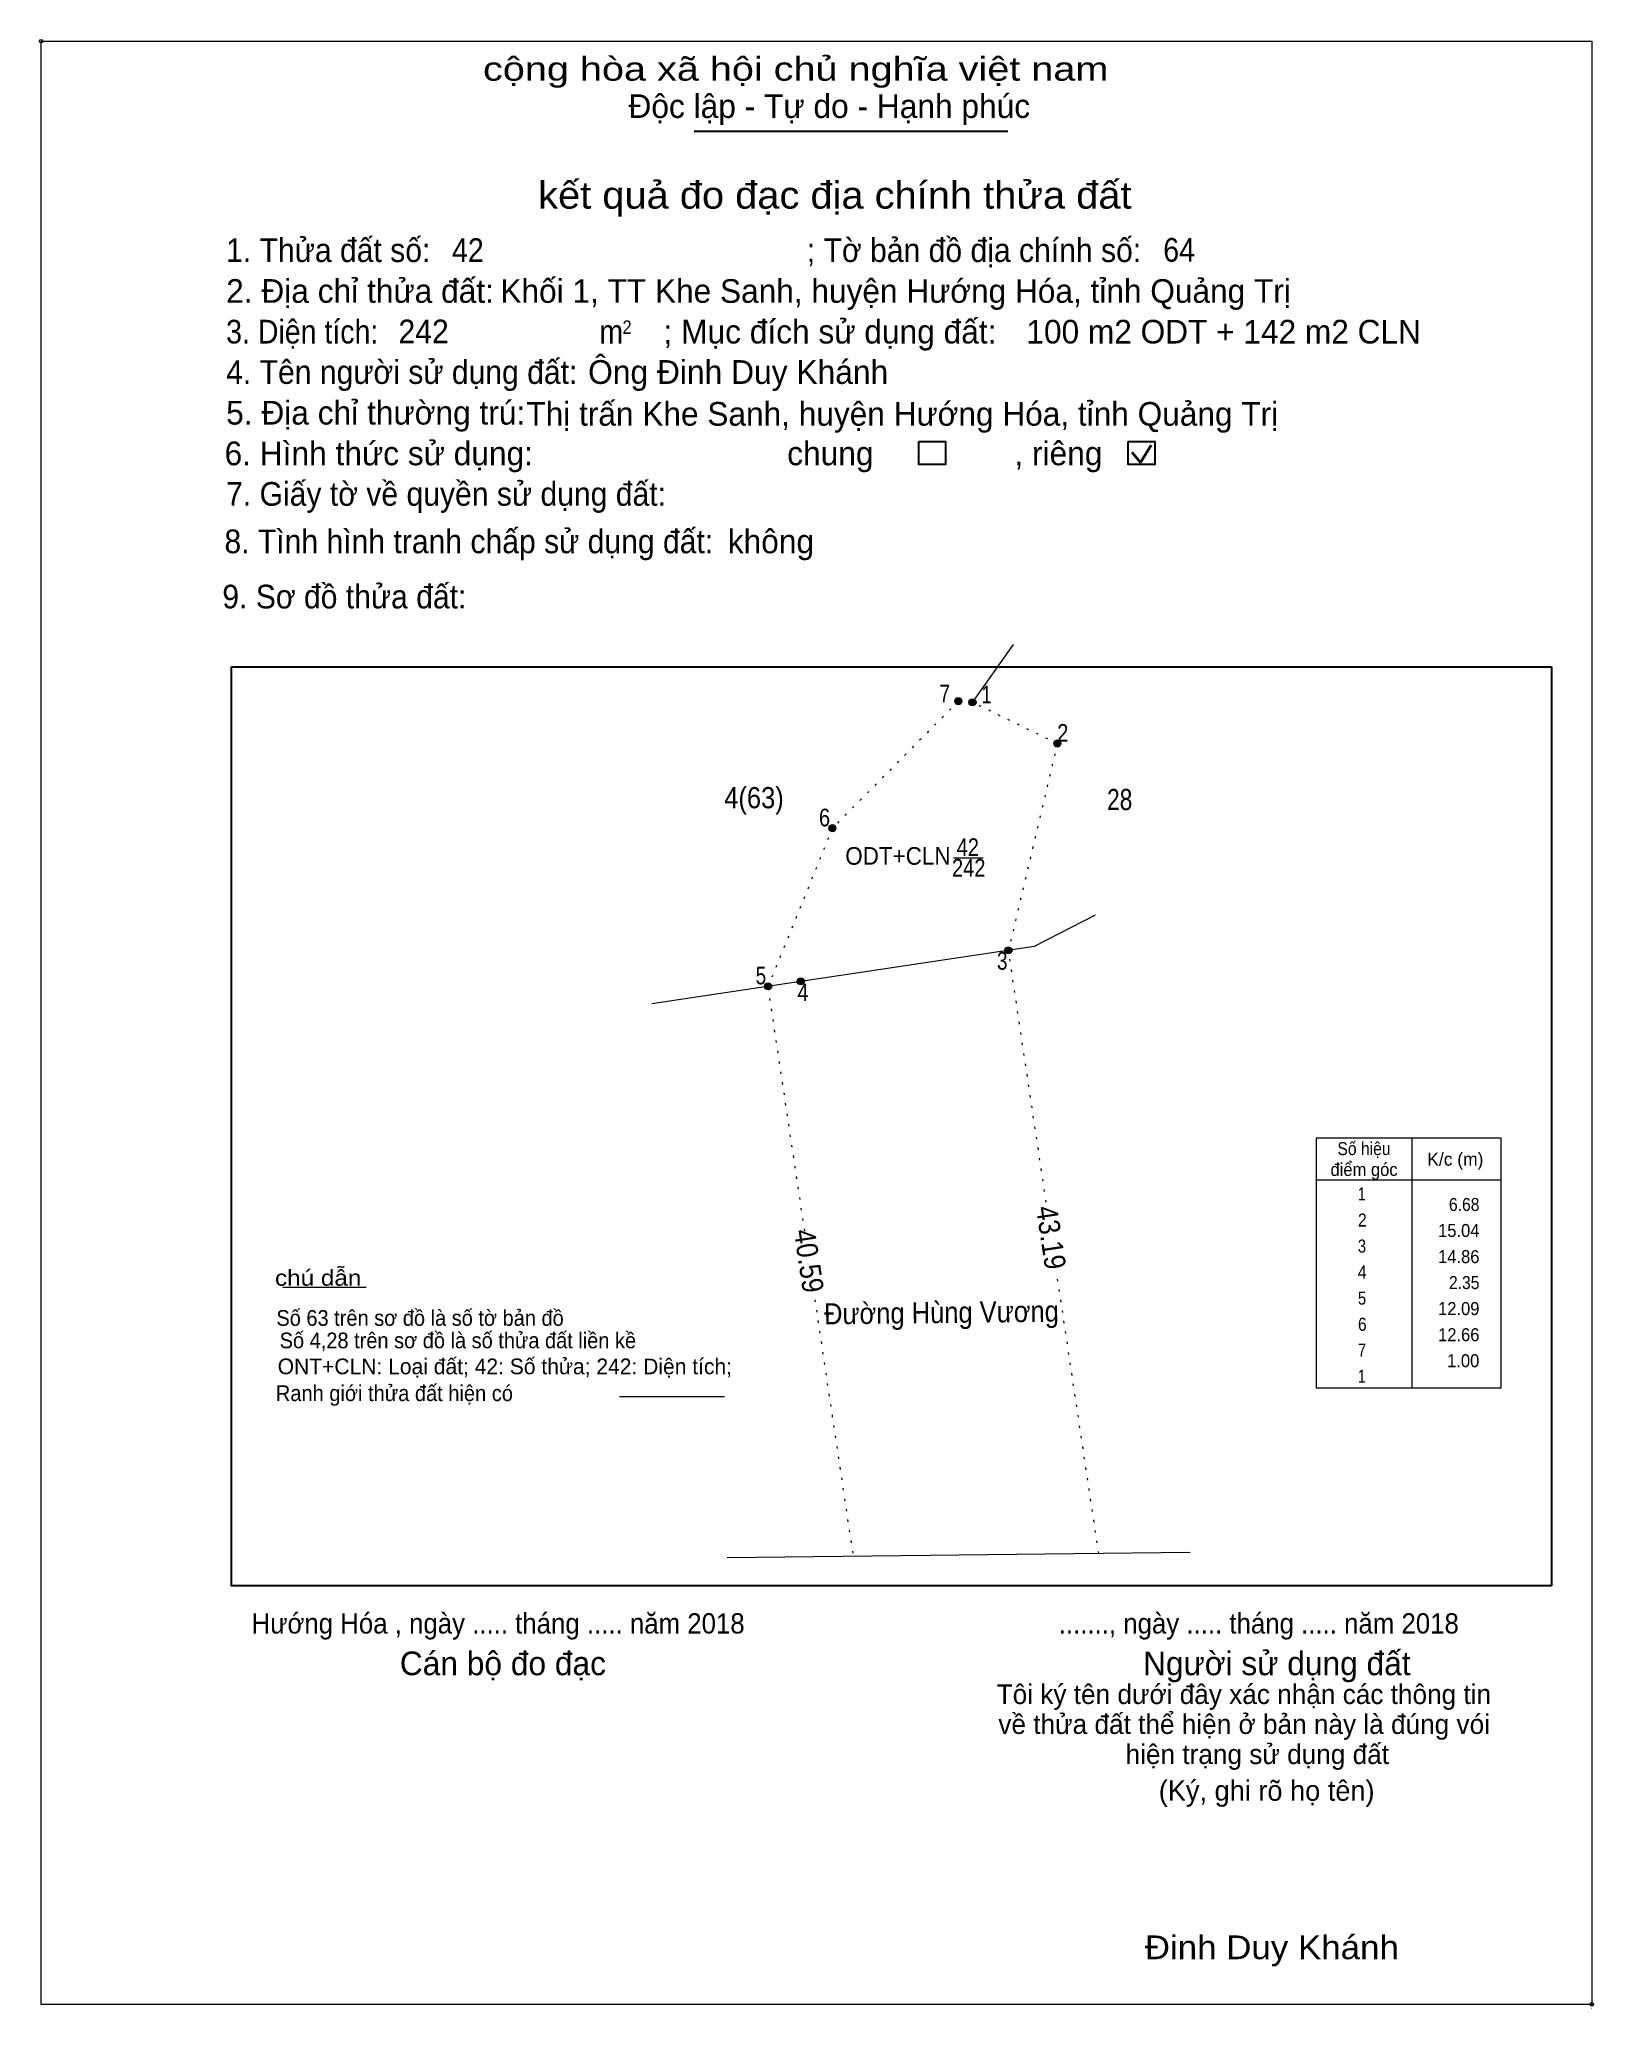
# Model space of a CAD drawing. Header units: metres. Extents: x 550505 to 551085, y 1840139 to 1840284.
# Drawn here: x 550504.6 to 550614.7, y 1840144.1 to 1840283.6 of the extents above; entities that cross this region are included whole.
import ezdxf
from ezdxf.enums import TextEntityAlignment as Align

# ---------------------------------------------------------------- set-up
doc = ezdxf.new("R2010")
doc.units = ezdxf.units.M
doc.header["$LTSCALE"] = 0.5
doc.header["$PDMODE"] = 32
doc.header["$PDSIZE"] = 0.25
doc.linetypes.add('DOTTED', pattern=[1.5, 0.3, -1.2])
for name, color, linetype, lineweight in [('10', 7, 'DOTTED', 13), ('17', 7, 'Continuous', 13), ('2', 7, 'Continuous', 13), ('22', 7, 'Continuous', 13), ('6', 7, 'Continuous', 13)]:
    doc.layers.add(name, color=color, linetype=linetype, lineweight=lineweight)

msp = doc.modelspace()

# ---------------------------------------------------------------- texts
at = {"layer": '2'}
for s, height, width, p in [('cộng hòa xã hội chủ nghĩa việt nam', 1.678, 1.25, (550536.06, 1840280.64)), ('1. Thửa đất số:', 1.678, 0.95, (550517.87, 1840267.8)), ('; Tờ bản đồ địa chính số:', 1.678, 0.95, (550558.99, 1840267.8)), ('42', 1.682, 0.9, (550533.86, 1840267.8)), ('64', 1.682, 0.9, (550584.23, 1840267.82)), ('3. Diện tích:', 1.678, 0.9, (550517.87, 1840262.03)), ('242', 1.682, 0.95, (550530.07, 1840262.04)), ('m', 1.678, 0.9, (550544.3, 1840262.03)), ('2', 0.9585, 0.9, (550545.94, 1840262.71)), ('4. Tên người sử dụng đất:', 1.678, 0.95, (550517.87, 1840259.17)), ('7. Giấy tờ về quyền sử dụng đất:', 1.678, 0.95, (550517.87, 1840250.54)), ('8. Tình hình tranh chấp sử dụng đất: ', 1.678, 0.95, (550517.75, 1840247.18)), ('9. Sơ đồ thửa đất:', 1.678, 0.95, (550517.6, 1840243.27)), ('Hướng Hóa , ngày ..... tháng ..... năm 2018', 1.438, 0.95, (550519.67, 1840170.68)), ('......., ngày ..... tháng ..... năm 2018', 1.438, 0.95, (550576.83, 1840170.68)), ('Đinh Duy Khánh', 1.68, 1.1, (550582.92, 1840147.62))]:
    msp.add_text(s, height=height, dxfattribs=dict(at, width=width)).set_placement(p)
for s, height, p in [('Độc lập - Tự do - Hạnh phúc', 1.678, (550546.36, 1840278)), ('2. Địa chỉ thửa đất:', 1.678, (550517.87, 1840264.91)), ('Khối 1, TT Khe Sanh, huyện Hướng Hóa, tỉnh Quảng Trị', 1.674, (550537.29, 1840264.91)), ('; Mục đích sử dụng đất:', 1.678, (550548.84, 1840262.03)), ('100 m2 ODT + 142 m2 CLN', 1.674, (550574.54, 1840262.03)), ('Ông Đinh Duy Khánh', 1.682, (550543.5, 1840259.17)), ('5. Địa chỉ thường trú:', 1.678, (550517.87, 1840256.29)), ('Thị trấn Khe Sanh, huyện Hướng Hóa, tỉnh Quảng Trị', 1.674, (550539.13, 1840256.21)), ('6. Hình thức sử dụng:', 1.678, (550517.76, 1840253.41)), ('chung                , riêng', 1.678, (550557.6, 1840253.41)), ('không', 1.678, (550553.39, 1840247.18)), ('Cán bộ đo đạc', 1.678, (550530.17, 1840167.73)), ('Người sử dụng đất', 1.678, (550582.8, 1840167.73)), ('(Ký, ghi rõ họ tên)', 1.438, (550583.91, 1840158.84))]:
    msp.add_text(s, height=height, dxfattribs=at).set_placement(p)
for s, height, width, p in [('kết quả đo đạc địa chính thửa đất', 1.917, 1.1, (550560.975, 1840271.58)), ('4(63)', 1.5, 0.9, (550555.25, 1840229.12)), ('28', 1.5, 0.8, (550581.145, 1840228.99)), ('ODT+CLN', 1.25, 0.95, (550565.44, 1840225.12)), ('42', 1.25, 0.85, (550570.39, 1840225.74)), ('242', 1.25, 0.85, (550570.455, 1840224.28)), ('Số hiệu', 0.9218, 0.9, (550598.445, 1840204.56)), ('điểm góc', 0.9218, 0.95, (550598.45, 1840203.08)), (' 1', 0.9218, 0.8, (550598.155, 1840201.35)), (' 2', 0.9218, 0.9, (550598.17, 1840199.5)), (' 3', 0.9218, 0.85, (550598.155, 1840197.66)), (' 4', 0.9218, 0.9, (550598.16, 1840195.82)), (' 5', 0.9218, 0.85, (550598.16, 1840193.97)), (' 6', 0.9218, 0.9, (550598.17, 1840192.12)), (' 7', 0.9218, 0.85, (550598.16, 1840190.29)), (' 1', 0.9218, 0.8, (550598.155, 1840188.44))]:
    msp.add_text(s, height=height, dxfattribs=dict(at, width=width)).set_placement(p, align=Align.CENTER)
for s, height, width, p in [(' 7', 1.25, 0.8, (550569.13, 1840236.61)), (' 1', 1.25, 0.75, (550572.07, 1840236.55)), (' 2', 1.25, 0.85, (550577.51, 1840233.83)), (' 6', 1.25, 0.85, (550560.64, 1840227.84)), (' 3', 1.25, 0.8, (550573.2, 1840217.69)), (' 5', 1.25, 0.8, (550556.11, 1840216.65)), (' 4', 1.25, 0.85, (550559.11, 1840215.46)), ('6.68', 0.9218, 0.9, (550606.62, 1840200.6)), ('15.04', 0.9218, 0.95, (550606.62, 1840198.76)), ('14.86', 0.9218, 0.95, (550606.62, 1840196.91)), ('2.35', 0.9218, 0.9, (550606.62, 1840195.07)), ('12.09', 0.9218, 0.95, (550606.62, 1840193.23)), ('12.66', 0.9218, 0.95, (550606.62, 1840191.38)), ('1.00', 0.9218, 0.95, (550606.61, 1840189.54))]:
    msp.add_text(s, height=height, dxfattribs=dict(at, width=width)).set_placement(p, align=Align.RIGHT)
for s, height, p in [('K/c (m)', 0.9218, (550604.915, 1840203.81)), ('Tôi ký tên dưới đây xác nhận các thông tin', 1.386, (550589.94, 1840165.69)), ('về thửa đất thể hiện ở bản này là đúng vói', 1.386, (550589.96, 1840163.57)), ('hiện trạng sử dụng đất', 1.386, (550590.89, 1840161.44)), ('.', 0.4793, (550614.5464, 1840144.12))]:
    msp.add_text(s, height=height, dxfattribs=at).set_placement(p, align=Align.CENTER)
at = {"layer": '2', "width": 0.9}
for s, rotation, p in [('43.19', 278.509, (550575.548, 1840198.611)), ('40.59', 278.515, (550558.3982, 1840196.9611)), ('Đường Hùng Vương', 0.685, (550568.531, 1840192.6655))]:
    msp.add_text(s, height=1.5, rotation=rotation, dxfattribs=at).set_placement(p, align=Align.CENTER)
at = {"layer": '6'}
for s, height, width, p in [('chú dẫn', 1.117, 1.15, (550521.33, 1840195.31)), ('Số 63 trên sơ đồ là số tờ bản đồ', 1.114, 0.95, (550521.43, 1840192.47)), ('Số 4,28 trên sơ đồ là số thửa đất liền kề', 1.114, 0.95, (550521.66, 1840190.88)), ('Ranh giới thửa đất hiện có ', 1.117, 0.95, (550521.39, 1840187.14))]:
    msp.add_text(s, height=height, dxfattribs=dict(at, width=width)).set_placement(p)
msp.add_text('ONT+CLN: Loại đất; 42: Số thửa; 242: Diện tích;', height=1.114, dxfattribs=at).set_placement((550521.52, 1840189.04))

# ---------------------------------------------------------------- hatches: boundary and pattern name
at = {"layer": '2'}
for points in [[(550569.97, 1840236.7, 1), (550569.47, 1840236.7, 1)], [(550570.97, 1840236.62, 1), (550570.47, 1840236.62, 1)], [(550576.98, 1840233.7, 1), (550576.48, 1840233.7, 1)], [(550561.05, 1840227.71, 1), (550560.55, 1840227.71, 1)], [(550573.52, 1840219.06, 1), (550573.02, 1840219.06, 1)], [(550556.5, 1840216.51, 1), (550556, 1840216.51, 1)], [(550558.81, 1840216.86, 1), (550558.31, 1840216.86, 1)]]:
    msp.add_hatch(color=256, dxfattribs=at).paths.add_polyline_path(points)

# ---------------------------------------------------------------- linework, layer by layer
at = {"layer": '10', "linetype": 'Continuous'}
msp.add_line((550570.72, 1840236.62), (550573.62, 1840240.71), dxfattribs=at)
at = {"layer": '10'}
msp.add_line((550576.73, 1840233.7), (550573.27, 1840219.06), dxfattribs=at)
msp.add_lwpolyline([(550576.73, 1840233.7), (550570.72, 1840236.62), (550569.72, 1840236.7), (550560.8, 1840227.71), (550556.25, 1840216.51)], dxfattribs=at)
at = {"layer": '17'}
msp.add_line((550521.89, 1840195.2), (550527.79, 1840195.2), dxfattribs=at)
at = {"layer": '2', "lineweight": 25}
for p, q in [((550551.02, 1840277.06), (550573.23, 1840277.06)), ((550518.24, 1840239.13), (550611.73, 1840239.13)), ((550611.73, 1840239.13), (550611.73, 1840174.05))]:
    msp.add_line(p, q, dxfattribs=at)
at = {"layer": '2', "lineweight": 35}
for p, q in [((550582, 1840254.34), (550582.62, 1840253.6)), ((550582.62, 1840253.6), (550583.38, 1840254.84))]:
    msp.add_line(p, q, dxfattribs=at)
at = {"layer": '2'}
for p, q in [((550569.37, 1840225.6), (550571.47, 1840225.6)), ((550601.84, 1840205.77), (550601.84, 1840188.06))]:
    msp.add_line(p, q, dxfattribs=at)
at = {"layer": '2', "linetype": 'DOTTED'}
for p, q in [((550575.94, 1840201.23), (550573.27, 1840219.06)), ((550558.84, 1840199.18), (550556.25, 1840216.51)), ((550579.66, 1840176.35), (550576.67, 1840196.33)), ((550562.26, 1840176.37), (550559.49, 1840194.91))]:
    msp.add_line(p, q, dxfattribs=at)
at = {"layer": '2'}
msp.add_lwpolyline([(550504.77, 1840283.44), (550614.59, 1840283.44), (550614.59, 1840144.42), (550504.77, 1840144.42)], close=True, dxfattribs=at)
at = {"layer": '2', "lineweight": 25}
for points in [[(550566.91, 1840255.08), (550568.8, 1840255.08), (550568.8, 1840253.47), (550566.91, 1840253.47)], [(550581.75, 1840255.08), (550583.64, 1840255.08), (550583.64, 1840253.47), (550581.75, 1840253.47)]]:
    msp.add_lwpolyline(points, close=True, dxfattribs=at)
msp.add_lwpolyline([(550611.73, 1840174.05), (550518.24, 1840174.05), (550518.24, 1840239.13)], dxfattribs=at)
at = {"layer": '2'}
for points in [[(550601.84, 1840188.06), (550595.07, 1840188.06), (550595.07, 1840205.77), (550601.84, 1840205.77)], [(550601.84, 1840205.77), (550608.13, 1840205.77), (550608.13, 1840188.06), (550601.84, 1840188.06)], [(550595.07, 1840202.81), (550601.84, 1840202.81), (550608.13, 1840202.81)]]:
    msp.add_lwpolyline(points, dxfattribs=at)
for centre in [(550569.72, 1840236.7), (550570.72, 1840236.62), (550576.73, 1840233.7), (550560.8, 1840227.71), (550573.27, 1840219.06), (550556.25, 1840216.51), (550558.56, 1840216.86)]:
    msp.add_circle(centre, 0.25, dxfattribs=at)
for p in [(550504.77, 1840283.44), (550614.58, 1840144.42)]:
    msp.add_point(p, dxfattribs=at)
at = {"layer": '22'}
msp.add_line((550586.14, 1840176.43), (550553.34, 1840176.04), dxfattribs=at)
msp.add_lwpolyline([(550579.4, 1840221.55), (550575.1, 1840219.33), (550548.02, 1840215.28)], dxfattribs=at)
at = {"layer": '6'}
msp.add_line((550545.72, 1840187.46), (550553.16, 1840187.46), dxfattribs=at)

msp.set_redraw_order([(e.dxf.handle, doc.entitydb.next_handle()) for e in msp.query("TEXT MTEXT ATTDEF DIMENSION ARC_DIMENSION")])  # texts and dimensions are drawn at this point

doc.saveas('drawing.dxf')
